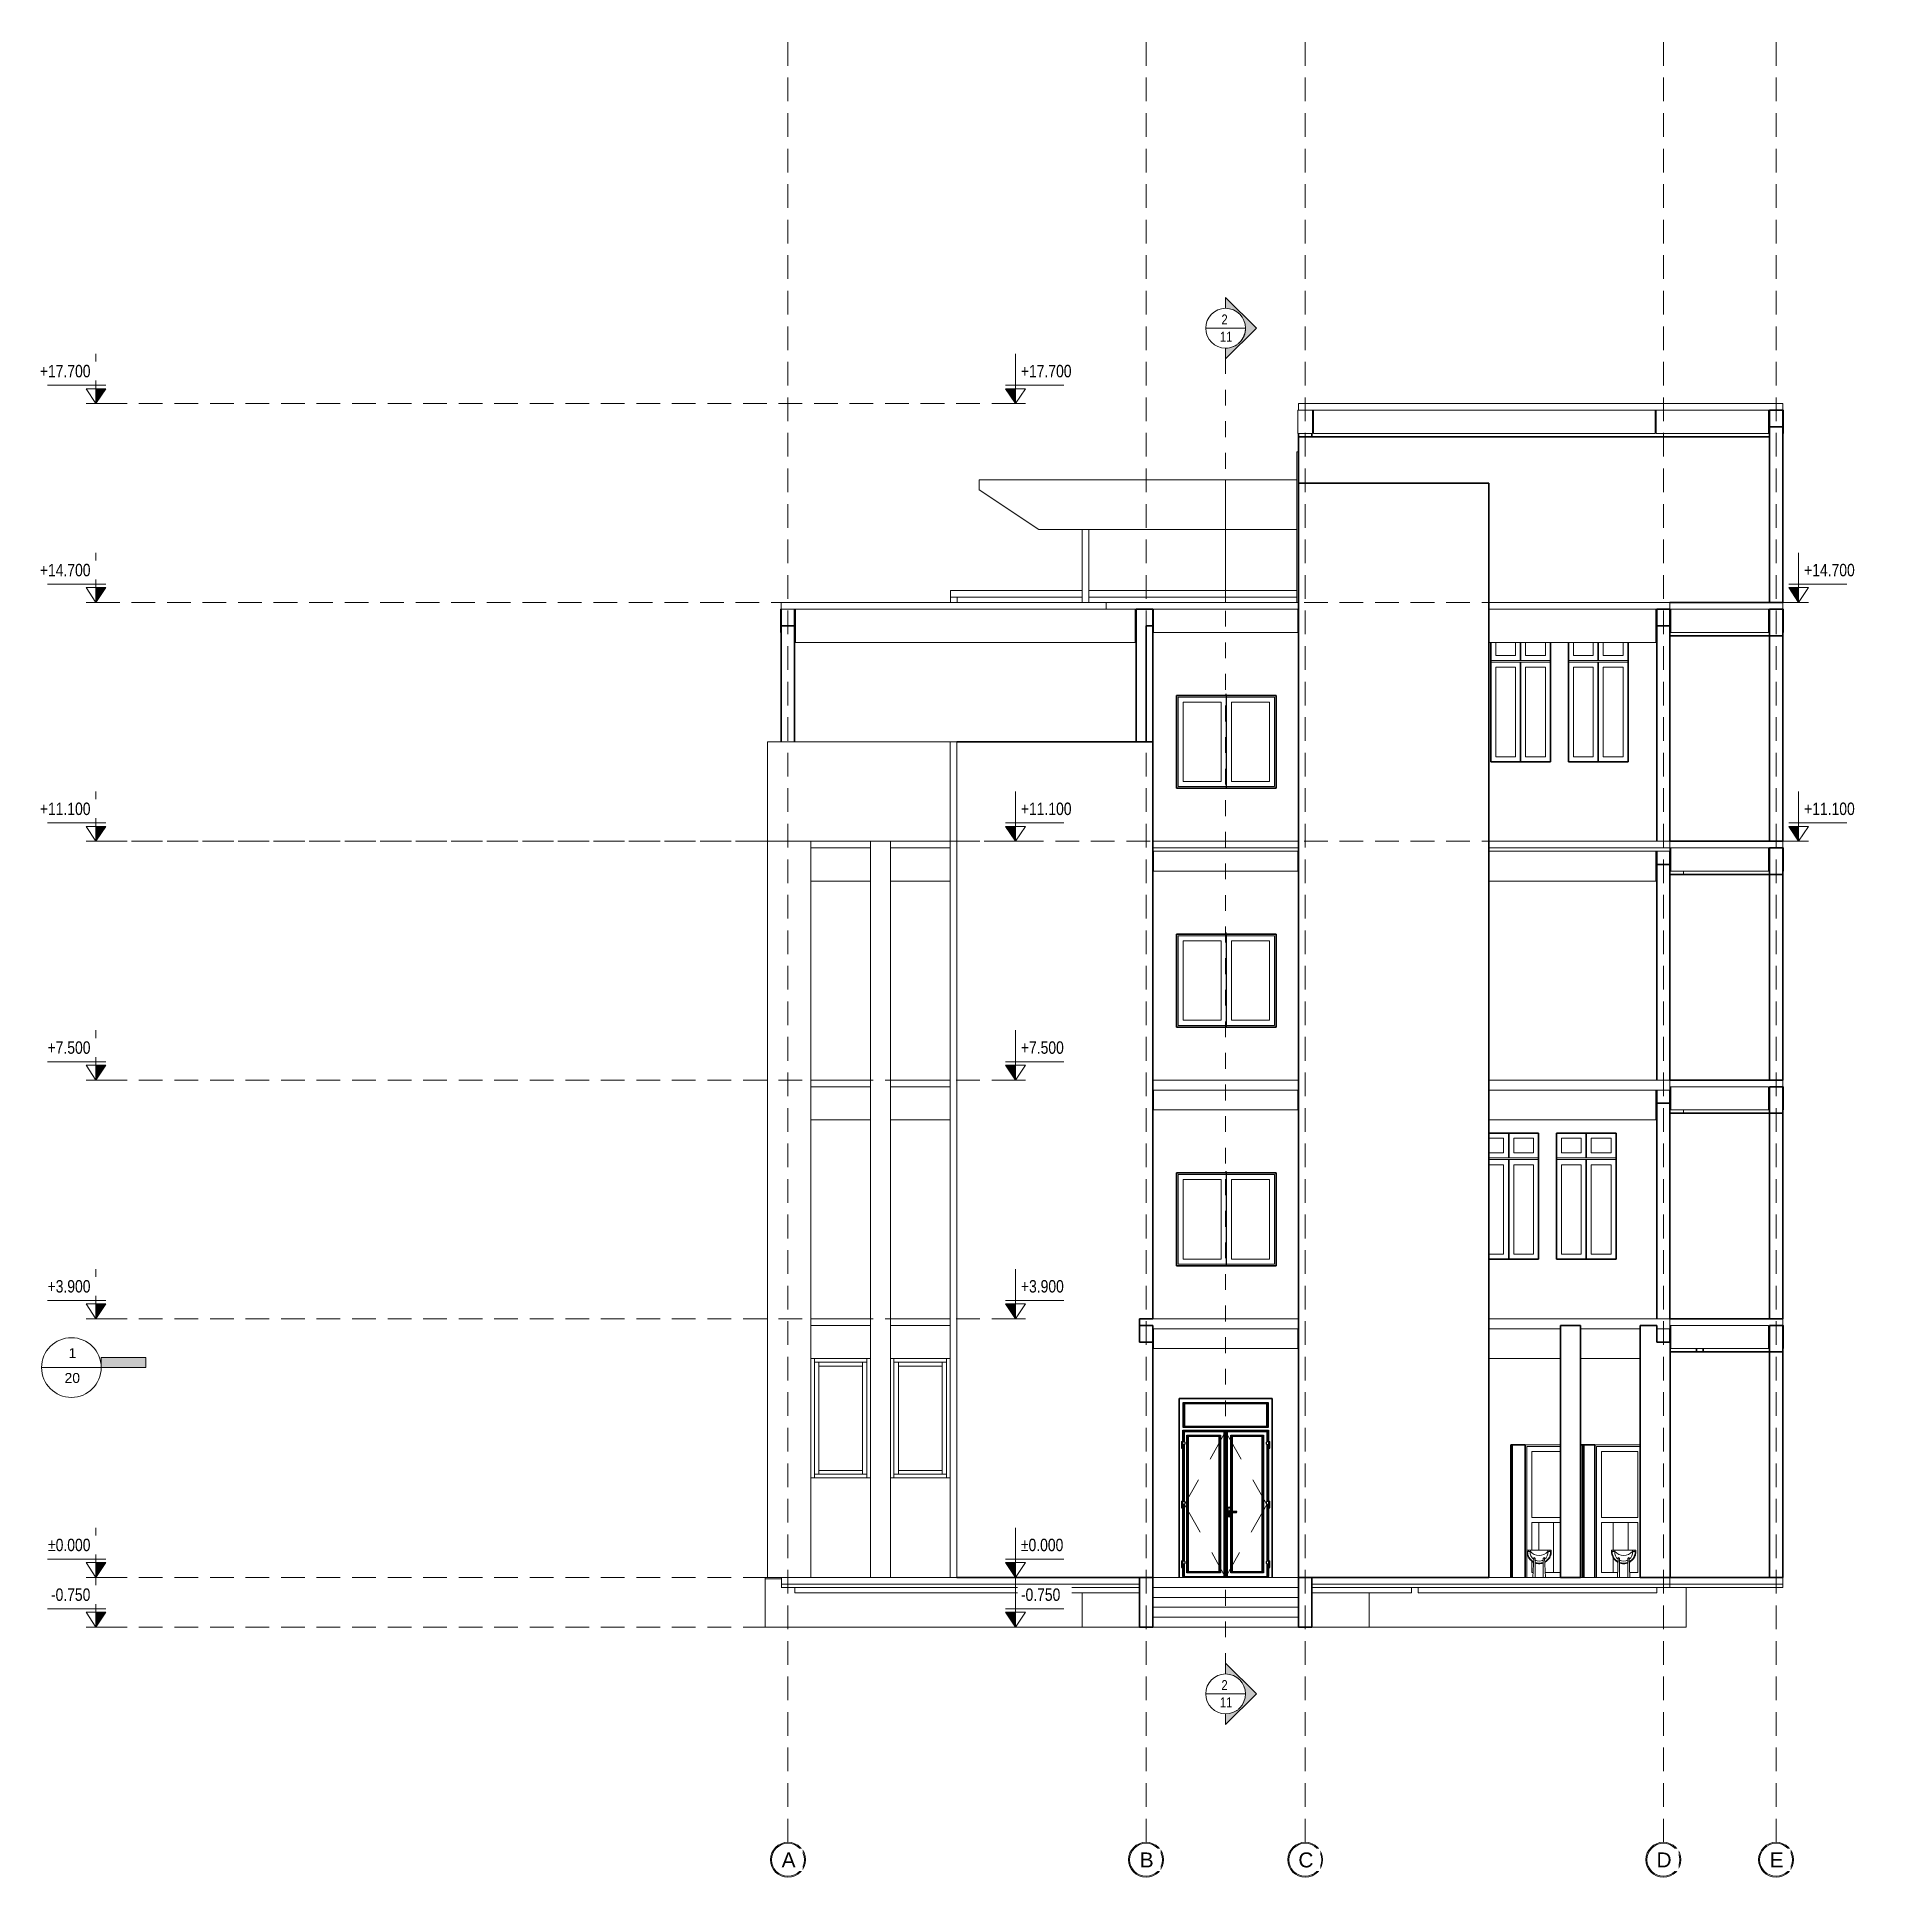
# Model space of a CAD drawing. Header units: millimetres. Extents: x -11327 to 16289, y -4520 to 23231.
import ezdxf

# ---------------------------------------------------------------- set-up
doc = ezdxf.new("R2010")
doc.units = ezdxf.units.MM
for name, pattern in [('Abgebrochen', [535.78125, 357.1875, -178.59375]), ('Aligning Line', [476.25, 238.125, -238.125]), ('Centre', [2381.25, 476.25, -357.1875, 1190.625, -357.1875]), ('Hidden', [535.78125, 357.1875, -178.59375])]:
    doc.linetypes.add(name, pattern=pattern)
for name, color, linetype, lineweight in [('A-DOOR', 7, 'Continuous', 25), ('A-DOOR-FRAM', 7, 'Continuous', 18), ('A-FLOR', 7, 'Continuous', 18), ('A-FLOR-LEVL', 7, 'Continuous', 9), ('A-GENM', 7, 'Continuous', 18), ('A-GLAZ', 7, 'Continuous', 25), ('A-WALL', 7, 'Continuous', 35), ('G-ANNO-SYMB', 7, 'Abgebrochen', 9), ('P-SANR-FIXT', 7, 'Continuous', 18), ('S-BEAM', 7, 'Continuous', 18), ('S-COLS', 7, 'Continuous', 35), ('S-FNDN', 7, 'Continuous', 18), ('S-GRID', 7, 'Continuous', 9), ('S-GRID-IDEN', 7, 'Continuous', 9)]:
    doc.layers.add(name, color=color, linetype=linetype, lineweight=lineweight)
doc.layers.add('G-IMPT', color=7, linetype='Continuous', lineweight=18, true_color=0xffffff)
doc.styles.add('Arial', font='arial.ttf', dxfattribs={"width": 0.8, "height": 187.5})
doc.styles.add('Arial_1', font='arial.ttf', dxfattribs={"height": 150})
doc.styles.add('Arial_2', font='arial.ttf', dxfattribs={"width": 0.8, "height": 150})
doc.styles.add('Arial_3', font='arial.ttf', dxfattribs={"height": 225})
pattern_1 = [(90, (54295.13, 3165.35), (-225, 1e-14), [])]

msp = doc.modelspace()

# ---------------------------------------------------------------- texts
at = {"layer": 'G-ANNO-SYMB', "linetype": 'Continuous', "char_height": 150, "attachment_point": 1, "style": 'Arial_1'}
for s, insert, width in [('1', (-10848, 3457), 144.3), ('20', (-10908, 3083), 288.61)]:
    msp.add_mtext(s, dxfattribs=dict(at, insert=insert, width=width))

# ---------------------------------------------------------------- blocks, each defined once
blk = doc.blocks.new('M_Concrete-Rectangular-Column - COT250X400-2391830-MẶT ĐỨNG KIẾN TRÚC TRỤC E-A')
at = {"layer": 'S-COLS'}
for p, q in [((5300, 3800), (5500, 3800)), ((5500, 3800), (5500, 3550))]:
    blk.add_line(p, q, dxfattribs=at)
blk = doc.blocks.new('M_Concrete-Rectangular-Column - COT220X250-2391831-MẶT ĐỨNG KIẾN TRÚC TRỤC E-A')
at = {"layer": 'S-COLS'}
blk.add_line((13300, 3750), (13300, 3550), dxfattribs=at)
blk = doc.blocks.new('M_Concrete-Rectangular-Column - COT200X200-2391828-MẶT ĐỨNG KIẾN TRÚC TRỤC E-A')
at = {"layer": 'S-COLS'}
for p, q in [((14800, 3800), (15000, 3800)), ((14800, 3800), (14800, 0)), ((15000, 3800), (15000, 0)), ((15000, 0), (14800, 0))]:
    blk.add_line(p, q, dxfattribs=at)
blk = doc.blocks.new('CUA SO2 CANH NHOM KINH CO O THOANG - 900X1900-2374971-MẶT ĐỨNG KIẾN TRÚC TRỤC E-A')
at = {"layer": 'A-GLAZ'}
for p, q in [((10868, 6700), (10868, 6325)), ((10868, 6325), (10868, 6700)), ((10868, 6700), (10868, 6325)), ((10868, 6300), (10868, 4800)), ((10868, 4800), (10868, 6300)), ((10868, 6300), (10868, 4800))]:
    blk.add_line(p, q, dxfattribs=at)
at = {"layer": 'A-GLAZ', "lineweight": 18}
for p, q in [((10792, 6624), (10570, 6624)), ((10570, 6401), (10792, 6401)), ((10792, 6401), (10792, 6624)), ((11242, 6624), (10944, 6624)), ((10944, 6624), (10944, 6401)), ((10944, 6401), (11242, 6401)), ((11242, 6401), (11242, 6624)), ((11318, 6325), (10570, 6325)), ((10570, 6300), (11318, 6300)), ((10792, 6224), (10570, 6224)), ((10792, 6224), (10792, 4876)), ((11242, 6224), (10944, 6224)), ((10944, 4876), (10944, 6224)), ((11242, 6224), (11242, 4876)), ((10792, 4876), (10570, 4876)), ((11242, 4876), (10944, 4876))]:
    blk.add_line(p, q, dxfattribs=at)
blk = doc.blocks.new('CUA SO2 CANH NHOM KINH CO O THOANG - 900X1900-V1-MẶT ĐỨNG KIẾN TRÚC TRỤC E-A')
at = {"layer": 'A-GLAZ'}
for p, q in [((12038.004805, 6700), (12038.004805, 6325)), ((12038.004805, 6325), (12038.004805, 6700)), ((12038.004805, 6700), (12038.004805, 6325)), ((12038.004805, 6300), (12038.004805, 4800)), ((12038.004805, 4800), (12038.004805, 6300)), ((12038.004805, 6300), (12038.004805, 4800))]:
    blk.add_line(p, q, dxfattribs=at)
at = {"layer": 'A-GLAZ', "lineweight": 18}
for p, q in [((11962.004805, 6624), (11664.004805, 6624)), ((11664.004805, 6624), (11664.004805, 6401)), ((11664.004805, 6401), (11962.004805, 6401)), ((11962.004805, 6401), (11962.004805, 6624)), ((12412.004805, 6624), (12114.004805, 6624)), ((12114.004805, 6624), (12114.004805, 6401)), ((12114.004805, 6401), (12412.004805, 6401)), ((12412.004805, 6401), (12412.004805, 6624)), ((12488.004805, 6325), (11588.004805, 6325)), ((11588.004805, 6300), (12488.004805, 6300)), ((11962.004805, 6224), (11664.004805, 6224)), ((11664.004805, 4876), (11664.004805, 6224)), ((11962.004805, 6224), (11962.004805, 4876)), ((12412.004805, 6224), (12114.004805, 6224)), ((12114.004805, 4876), (12114.004805, 6224)), ((12412.004805, 6224), (12412.004805, 4876)), ((11962.004805, 4876), (11664.004805, 4876)), ((12412.004805, 4876), (12114.004805, 4876))]:
    blk.add_line(p, q, dxfattribs=at)
blk = doc.blocks.new('CUA SO2 CANH NHOM KINH CO O THOANG - 900X1900-V2-MẶT ĐỨNG KIẾN TRÚC TRỤC E-A')
at = {"layer": 'A-GLAZ', "lineweight": 18}
for p, q in [((10674.004805, 14100), (10674.004805, 13901)), ((10674.004805, 13901), (10972.004805, 13901)), ((10972.004805, 13901), (10972.004805, 14100)), ((11124.004805, 14100), (11124.004805, 13901)), ((11124.004805, 13901), (11422.004805, 13901)), ((11422.004805, 13901), (11422.004805, 14100)), ((11498.004805, 13825), (10598.004805, 13825)), ((10598.004805, 13800), (11498.004805, 13800)), ((10972.004805, 13724), (10674.004805, 13724)), ((10674.004805, 12376), (10674.004805, 13724)), ((10972.004805, 13724), (10972.004805, 12376)), ((11422.004805, 13724), (11124.004805, 13724)), ((11124.004805, 12376), (11124.004805, 13724)), ((11422.004805, 13724), (11422.004805, 12376)), ((10972.004805, 12376), (10674.004805, 12376)), ((11422.004805, 12376), (11124.004805, 12376))]:
    blk.add_line(p, q, dxfattribs=at)
at = {"layer": 'A-GLAZ'}
for p, q in [((11048.004805, 14100), (11048.004805, 13825)), ((11048.004805, 13825), (11048.004805, 14100)), ((11048.004805, 14100), (11048.004805, 13825)), ((11048.004805, 13800), (11048.004805, 12300)), ((11048.004805, 12300), (11048.004805, 13800)), ((11048.004805, 13800), (11048.004805, 12300))]:
    blk.add_line(p, q, dxfattribs=at)
blk = doc.blocks.new('Cua_Chong_Chay_D7_1Canh - D7_1200x2200-2407363-MẶT ĐỨNG KIẾN TRÚC TRỤC E-A')
at = {"layer": 'A-DOOR-FRAM'}
for p in [(7675, 14700), (7700, 16975)]:
    blk.add_line(p, (7675, 16975), dxfattribs=at)
blk = doc.blocks.new('Window_K2_Stack - Sync_3dsMax_To_Revit-2428540-MẶT ĐỨNG KIẾN TRÚC TRỤC E-A')
at = {"layer": 'G-IMPT'}
for p, q in [((2885, 16550), (2885, 16400)), ((2885, 16550), (6600, 16550)), ((2885, 16400), (3785, 15800)), ((6600, 16550), (7675, 16550)), ((3785, 15800), (6600, 15800)), ((4435, 15800), (4535, 15800)), ((4435, 14700), (4435, 15800)), ((4535, 15800), (4535, 14700)), ((6600, 15800), (7675, 15800)), ((6600, 14700), (6600, 15800)), ((6600, 14700), (6600, 15800)), ((2450, 14780), (2450, 14880)), ((2450, 14880), (4435, 14880)), ((2450, 14780), (2450, 14880)), ((2450, 14880), (4435, 14880)), ((2450, 14780), (2450, 14700)), ((2450, 14780), (2550, 14780)), ((2450, 14700), (2450, 14780)), ((2450, 14780), (2550, 14780)), ((2450, 14700), (2450, 14780)), ((2450, 14780), (2550, 14780)), ((2450, 14780), (2550, 14780)), ((2550, 14780), (4435, 14780)), ((2550, 14780), (2550, 14700)), ((2550, 14780), (2550, 14700)), ((2550, 14780), (4435, 14780)), ((4535, 14880), (6600, 14880)), ((4535, 14780), (6600, 14780)), ((6600, 14780), (6600, 14880)), ((6600, 14880), (7675, 14880)), ((6600, 14880), (6600, 14780)), ((7675, 14780), (6600, 14780)), ((6600, 14780), (6600, 14780)), ((-306, 0), (-342, 0)), ((-342, 0), (-342, -20)), ((-342, -20), (-101, -20)), ((-342, -750), (-342, -20)), ((4436, -230), (4436, -750)), ((4436, -750), (4436, -230)), ((8763, -230), (8763, -750)), ((8763, -750), (8763, -230)), ((13542, -750), (13542, -150)), ((4436, -750), (-342, -750)), ((5300, -750), (4436, -750)), ((8763, -750), (7900, -750)), ((8763, -750), (13542, -750)), ((13542, -750), (13542, -750))]:
    blk.add_line(p, q, dxfattribs=at)
at = {"layer": 'G-IMPT', "flags": 128}
for points in [[(6600, 15800), (6600, 15987), (6600, 16175), (6600, 16362), (6600, 16550)], [(6600, 16550), (6600, 16362), (6600, 16175), (6600, 15987), (6600, 15800)]]:
    blk.add_lwpolyline(points, dxfattribs=at)
blk = doc.blocks.new('Window_K2_Stack - Window_K2_Stack-2377845-MẶT ĐỨNG KIẾN TRÚC TRỤC E-A')
blk.add_blockref('Window_K2_Stack - Sync_3dsMax_To_Revit-2428540-MẶT ĐỨNG KIẾN TRÚC TRỤC E-A', (0, 0))
blk = doc.blocks.new('dam betong - 220X350-2382505-MẶT ĐỨNG KIẾN TRÚC TRỤC E-A')
at = {"layer": 'S-BEAM'}
for p, q in [((14790, 3750), (14790, 3450)), ((15010, 3800), (15000, 3800)), ((15010, 3450), (15010, 3800)), ((14790, 3450), (14800, 3450)), ((15000, 3450), (15010, 3450))]:
    blk.add_line(p, q, dxfattribs=at)
blk = doc.blocks.new('M_Concrete-Rectangular-Column - COT200X200-2391835-MẶT ĐỨNG KIẾN TRÚC TRỤC E-A')
at = {"layer": 'S-COLS'}
for p, q in [((-100, 14600), (-100, 12600)), ((100, 14600), (100, 12600))]:
    blk.add_line(p, q, dxfattribs=at)
blk = doc.blocks.new('M_Concrete-Rectangular-Column - COT200X250-2391840-MẶT ĐỨNG KIẾN TRÚC TRỤC E-A')
at = {"layer": 'S-COLS'}
for p, q in [((5250, 14600), (5500, 14600)), ((5250, 14600), (5250, 12600)), ((5500, 14600), (5500, 12600))]:
    blk.add_line(p, q, dxfattribs=at)
blk = doc.blocks.new('M_Concrete-Rectangular-Column - COT200X200-2391833-MẶT ĐỨNG KIẾN TRÚC TRỤC E-A')
at = {"layer": 'S-COLS'}
for p, q in [((13100, 7350), (13100, 3900)), ((13300, 7350), (13300, 3900))]:
    blk.add_line(p, q, dxfattribs=at)
blk = doc.blocks.new('M_Concrete-Rectangular-Column - COT200X200-2391834-MẶT ĐỨNG KIẾN TRÚC TRỤC E-A')
at = {"layer": 'S-COLS'}
for p, q in [((13100, 10950), (13100, 7500)), ((13300, 10950), (13300, 7500))]:
    blk.add_line(p, q, dxfattribs=at)
blk = doc.blocks.new('M_Concrete-Rectangular-Column - COT200X200-V3-MẶT ĐỨNG KIẾN TRÚC TRỤC E-A')
at = {"layer": 'S-COLS'}
for p, q in [((13100, 14600), (13300, 14600)), ((13100, 14600), (13100, 11100)), ((13300, 14600), (13300, 11100))]:
    blk.add_line(p, q, dxfattribs=at)
blk = doc.blocks.new('M_Concrete-Rectangular-Column - COT200X200-V4-MẶT ĐỨNG KIẾN TRÚC TRỤC E-A')
at = {"layer": 'S-COLS'}
for p, q in [((14800, 7400), (15000, 7400)), ((14800, 7400), (14800, 3900)), ((15000, 7400), (15000, 3900)), ((15000, 3900), (14800, 3900))]:
    blk.add_line(p, q, dxfattribs=at)
blk = doc.blocks.new('M_Concrete-Rectangular-Column - COT200X200-V5-MẶT ĐỨNG KIẾN TRÚC TRỤC E-A')
at = {"layer": 'S-COLS'}
for p, q in [((14800, 11000), (15000, 11000)), ((14800, 11000), (14800, 7500)), ((15000, 11000), (15000, 7500)), ((15000, 7500), (14800, 7500))]:
    blk.add_line(p, q, dxfattribs=at)
blk = doc.blocks.new('M_Concrete-Rectangular-Column - COT200X200-V6-MẶT ĐỨNG KIẾN TRÚC TRỤC E-A')
at = {"layer": 'S-COLS'}
for p, q in [((14800, 14600), (15000, 14600)), ((14800, 14600), (14800, 11100)), ((15000, 14600), (15000, 11100)), ((15000, 11100), (14800, 11100))]:
    blk.add_line(p, q, dxfattribs=at)
blk = doc.blocks.new('M_Concrete-Rectangular-Column - COT200X200-2391841-MẶT ĐỨNG KIẾN TRÚC TRỤC E-A')
at = {"layer": 'S-COLS'}
for p, q in [((14800, 17600), (15000, 17600)), ((14800, 17600), (14800, 14700)), ((15000, 17600), (15000, 14700)), ((15000, 14700), (14800, 14700))]:
    blk.add_line(p, q, dxfattribs=at)
blk = doc.blocks.new('cua nhom wc - Đ2_750x2000-2406173-MẶT ĐỨNG KIẾN TRÚC TRỤC E-A')
at = {"layer": 'A-DOOR-FRAM'}
h = blk.add_hatch(dxfattribs=at)
h.set_pattern_fill('FP_1', color=256, style=0, pattern_type=2)
h.set_pattern_definition(pattern_1)
h.paths.add_polyline_path([(11219, 76), (11236, 76), (11242, 228), (11219, 245), (11219, 117)])
h.paths.add_polyline_path([(11419, 76), (11650, 76), (11650, 826), (11219, 826), (11219, 410), (11511, 410), (11510, 390), (11507, 355), (11495, 316), (11478, 286), (11457, 261), (11413, 228), (11417, 117)])
for p, q in [((11118, 2000), (11118, 0)), ((11650, 2000), (11118, 2000)), ((11143, 1975), (11143, 0)), ((11143, 1975), (11650, 1975)), ((11650, 1975), (11143, 1975)), ((11143, 1975), (11143, 0)), ((11219, 902), (11219, 1899)), ((11219, 1899), (11650, 1899)), ((11650, 902), (11219, 902)), ((11219, 826), (11650, 826)), ((11219, 410), (11219, 826)), ((11219, 76), (11219, 245)), ((11236, 76), (11219, 76)), ((11650, 76), (11419, 76))]:
    blk.add_line(p, q, dxfattribs=at)
blk = doc.blocks.new('cua nhom wc - Đ2_750x2000-V7-MẶT ĐỨNG KIẾN TRÚC TRỤC E-A')
at = {"layer": 'A-DOOR-FRAM'}
h = blk.add_hatch(dxfattribs=at)
h.set_pattern_fill('FP_1', color=256, style=0, pattern_type=2)
h.set_pattern_definition(pattern_1)
h.paths.add_polyline_path([(12269, 76), (12511, 76), (12517, 228), (12474, 260), (12452, 287), (12435, 316), (12423, 355), (12419, 391), (12419, 410), (12786, 410), (12786, 390), (12782, 355), (12770, 316), (12753, 286), (12732, 261), (12688, 228), (12694, 76), (12817, 76), (12817, 826), (12269, 826), (12269, 117)])
for p, q in [((12168, 2000), (12168, 0)), ((12850, 2000), (12168, 2000)), ((12193, 1975), (12193, 0)), ((12193, 1975), (12850, 1975)), ((12850, 1975), (12193, 1975)), ((12193, 1975), (12193, 0)), ((12269, 902), (12269, 1899)), ((12269, 1899), (12817, 1899)), ((12817, 1899), (12817, 902)), ((12817, 902), (12269, 902)), ((12269, 826), (12817, 826)), ((12269, 76), (12269, 826)), ((12817, 826), (12817, 76)), ((12511, 76), (12269, 76)), ((12817, 76), (12694, 76))]:
    blk.add_line(p, q, dxfattribs=at)
blk = doc.blocks.new('xi bet 2 - 540 x 360mm-820673-MẶT ĐỨNG KIẾN TRÚC TRỤC E-A')
at = {"layer": 'P-SANR-FIXT'}
for p, q in [((11144, 410), (11144, 390)), ((11167, 410), (11144, 410)), ((11146, 390), (11144, 390)), ((11146, 390), (11152, 390)), ((11153, 390), (11152, 390)), ((11153, 390), (11157, 390)), ((11156, 390), (11167, 390)), ((11167, 390), (11167, 410)), ((11195, 410), (11168, 410)), ((11168, 390), (11168, 410)), ((11168, 390), (11187, 390)), ((11187, 390), (11191, 390)), ((11191, 390), (11195, 390)), ((11195, 410), (11195, 390)), ((11460, 410), (11195, 410)), ((11245, 300), (11232, 0)), ((11266, 0), (11266, 287)), ((11388, 287), (11388, 0)), ((11422, 0), (11409, 300)), ((11487, 410), (11460, 410)), ((11460, 390), (11460, 410)), ((11460, 390), (11463, 390)), ((11463, 390), (11467, 390)), ((11467, 390), (11487, 390)), ((11487, 410), (11487, 390)), ((11511, 410), (11487, 410)), ((11487, 390), (11487, 410)), ((11487, 390), (11499, 390)), ((11498, 390), (11502, 390)), ((11503, 390), (11502, 390)), ((11503, 390), (11509, 390)), ((11511, 390), (11509, 390)), ((11511, 390), (11511, 410)), ((11266, 260), (11279, 255)), ((11376, 255), (11388, 260))]:
    blk.add_line(p, q, dxfattribs=at)
at = {"layer": 'P-SANR-FIXT', "flags": 128}
for points in [[(11144, 390), (11144, 383), (11145, 375), (11145, 368), (11146, 361), (11148, 354), (11149, 346), (11151, 339), (11153, 332), (11156, 325), (11158, 319), (11161, 312), (11165, 305), (11168, 299), (11172, 293), (11176, 286), (11180, 281), (11185, 275), (11189, 269), (11194, 264), (11200, 258), (11205, 253), (11210, 249), (11216, 244), (11222, 240), (11228, 236), (11234, 232), (11241, 228), (11242, 228)], [(11413, 228), (11419, 231), (11425, 235), (11431, 239), (11437, 243), (11443, 248), (11449, 253), (11454, 258), (11459, 263), (11464, 268), (11469, 274), (11474, 279), (11478, 285), (11482, 292), (11486, 298), (11489, 304), (11493, 311), (11496, 317), (11498, 324), (11501, 331), (11503, 338), (11505, 345), (11507, 352), (11508, 360), (11509, 367), (11510, 374), (11510, 381), (11511, 389), (11511, 390)], [(11266, 217), (11273, 215), (11280, 213), (11287, 211), (11295, 210), (11302, 208), (11309, 208), (11316, 207), (11324, 207), (11331, 207), (11338, 207), (11346, 208), (11353, 208), (11360, 210), (11367, 211), (11374, 213), (11382, 215), (11388, 217)], [(11284, 253), (11296, 249), (11327, 245), (11359, 249), (11371, 253)]]:
    blk.add_lwpolyline(points, dxfattribs=at)
at = {"layer": 'P-SANR-FIXT'}
for centre, radius, start, end in [((11327, 390), 174, 180, 240.8602), ((11327, 382), 136, 176.8396, 232.2743), ((11327, 510), 179, 222.2348, 317.7652), ((11327, 382), 136, 307.7257, 3.1604), ((11327, 390), 174, 299.1398, 0), ((11327, 382), 136, 243.3231, 296.6769), ((11327, 390), 174, 249.4744, 290.5256)]:
    blk.add_arc(centre, radius, start, end, dxfattribs=at)
for points in [[(11266, 287), (11263, 289), (11255, 293), (11248, 298), (11245, 300)], [(11409, 300), (11406, 298), (11399, 293), (11392, 289), (11388, 287)]]:
    blk.add_open_spline(points, degree=3, dxfattribs=at)
blk = doc.blocks.new('CỬA 2 CÁNH EROWINDOW_có ô chết_ - D2_1400x2200-2361183-MẶT ĐỨNG KIẾN TRÚC TRỤC E-A')
at = {"layer": 'A-DOOR'}
for p, q in [((5961, 2261), (5961, 2639)), ((5961, 2639), (7239, 2639)), ((5961, 2261), (5961, 2639)), ((5961, 2639), (7239, 2639)), ((5981, 2619), (5971, 2629)), ((7229, 2629), (5971, 2629)), ((5971, 2629), (5971, 2271)), ((5981, 2619), (5981, 2281)), ((7219, 2619), (5981, 2619)), ((7219, 2619), (7229, 2629)), ((7219, 2281), (7219, 2619)), ((7229, 2271), (7229, 2629)), ((7239, 2639), (7239, 2261)), ((7239, 2639), (7239, 2261)), ((7239, 2261), (5961, 2261)), ((7239, 2261), (5961, 2261)), ((5971, 2271), (5981, 2281)), ((5971, 2271), (7229, 2271)), ((5981, 2281), (7219, 2281)), ((7219, 2281), (7229, 2271)), ((5933, 2050), (5973, 2050)), ((5933, 2050), (5933, 2002)), ((5973, 2002), (5933, 2002)), ((5933, 1998), (5933, 1950)), ((5933, 1998), (5953, 1998)), ((5933, 1950), (5953, 1950)), ((5936, 2002), (5936, 1998)), ((5951, 1998), (5951, 2002)), ((5953, 2220), (6596, 2220)), ((5953, 2220), (5963, 2210)), ((5953, 2050), (5953, 2220)), ((5953, 2002), (5953, 2050)), ((5953, 1150), (5953, 2002)), ((5953, 1950), (5953, 1998)), ((6586, 2210), (5963, 2210)), ((5963, 2210), (5963, 2050)), ((5963, 2002), (5963, 1150)), ((5973, 2200), (6576, 2200)), ((5973, 2050), (5973, 2200)), ((6576, 2200), (5973, 2200)), ((5973, 2200), (5973, 2050)), ((5973, 1150), (5973, 2002)), ((5973, 2002), (5973, 1150)), ((5983, 2040), (5983, 2012)), ((6017, 2144), (6520, 2144)), ((6017, 71), (6017, 2144)), ((6017, 71), (6017, 2144)), ((6017, 2144), (6520, 2144)), ((6027, 2134), (6037, 2124)), ((6027, 2134), (6027, 81)), ((6510, 2134), (6027, 2134)), ((6500, 2124), (6037, 2124)), ((6037, 2124), (6037, 91)), ((6500, 2124), (6510, 2134)), ((6500, 91), (6500, 2124)), ((6510, 81), (6510, 2134)), ((6520, 2144), (6520, 71)), ((6520, 2144), (6520, 71)), ((6576, 2200), (6576, 15)), ((6576, 15), (6576, 2200)), ((6596, 2220), (6586, 2210)), ((6586, 2210), (6586, 15)), ((6596, 2220), (6596, 15)), ((6596, 2200), (6604, 2200)), ((6596, 2200), (6604, 2200)), ((6604, 2220), (7247, 2220)), ((6604, 2220), (6614, 2210)), ((6604, 15), (6604, 2220)), ((7237, 2210), (6614, 2210)), ((6614, 2210), (6614, 15)), ((6624, 2200), (7227, 2200)), ((6624, 15), (6624, 2200)), ((6624, 2200), (6624, 15)), ((7227, 2200), (6624, 2200)), ((6680, 2144), (7171, 2144)), ((6680, 1000), (6680, 2144)), ((6680, 2144), (7171, 2144)), ((6680, 1000), (6680, 2144)), ((6690, 2134), (6700, 2124)), ((6690, 2134), (6690, 995)), ((7161, 2134), (6690, 2134)), ((7151, 2124), (6700, 2124)), ((6700, 2124), (6700, 995)), ((7151, 2124), (7161, 2134)), ((7151, 91), (7151, 2124)), ((7161, 81), (7161, 2134)), ((7171, 2144), (7171, 71)), ((7171, 2144), (7171, 71)), ((7217, 2012), (7217, 2040)), ((7227, 2200), (7227, 2050)), ((7227, 2050), (7227, 2200)), ((7227, 2050), (7267, 2050)), ((7267, 2002), (7227, 2002)), ((7227, 2002), (7227, 1150)), ((7227, 1150), (7227, 2002)), ((7247, 2220), (7237, 2210)), ((7237, 2210), (7237, 2050)), ((7237, 2002), (7237, 1150)), ((7247, 2220), (7247, 2050)), ((7247, 2050), (7247, 2002)), ((7247, 2002), (7247, 1150)), ((7247, 1998), (7247, 1950)), ((7247, 1998), (7267, 1998)), ((7247, 1950), (7267, 1950)), ((7250, 2002), (7250, 1998)), ((7265, 1998), (7265, 2002)), ((7267, 2002), (7267, 2050)), ((7267, 1950), (7267, 1998)), ((5933, 1150), (5973, 1150)), ((5933, 1150), (5933, 1102)), ((5953, 1102), (5953, 1150)), ((5983, 1140), (5983, 1112)), ((7217, 1112), (7217, 1140)), ((7227, 1150), (7267, 1150)), ((7247, 1150), (7247, 1102)), ((7267, 1102), (7267, 1150)), ((5973, 1102), (5933, 1102)), ((5933, 1098), (5933, 1050)), ((5933, 1098), (5953, 1098)), ((5933, 1050), (5953, 1050)), ((5936, 1102), (5936, 1098)), ((5951, 1098), (5951, 1102)), ((5953, 250), (5953, 1102)), ((5953, 1050), (5953, 1098)), ((5963, 1102), (5963, 250)), ((5973, 250), (5973, 1102)), ((5973, 1102), (5973, 250)), ((6634, 1042), (6634, 932)), ((6650, 947), (6650, 958)), ((6652, 960), (6657, 960)), ((6652, 940), (6652, 945)), ((6652, 945), (6652, 940)), ((6680, 1000), (6654, 1000)), ((6679, 996), (6654, 996)), ((6654, 978), (6679, 978)), ((6654, 974), (6680, 974)), ((6657, 945), (6657, 940)), ((6657, 940), (6657, 945)), ((6659, 958), (6659, 947)), ((6674, 1000), (6674, 1042)), ((6674, 932), (6674, 974)), ((6689, 991), (6679, 996)), ((6679, 978), (6689, 983)), ((6690, 995), (6680, 1000)), ((6680, 974), (6690, 979)), ((6680, 71), (6680, 974)), ((6680, 71), (6680, 974)), ((6760, 991), (6689, 991)), ((6689, 983), (6760, 983)), ((6760, 995), (6690, 995)), ((6690, 979), (6760, 979)), ((6690, 979), (6690, 81)), ((6700, 979), (6700, 91)), ((7267, 1102), (7227, 1102)), ((7227, 1102), (7227, 250)), ((7227, 250), (7227, 1102)), ((7237, 1102), (7237, 250)), ((7247, 1102), (7247, 250)), ((7247, 1098), (7247, 1050)), ((7247, 1098), (7267, 1098)), ((7247, 1050), (7267, 1050)), ((7250, 1102), (7250, 1098)), ((7265, 1098), (7265, 1102)), ((7267, 1050), (7267, 1098)), ((5933, 250), (5973, 250)), ((5933, 250), (5933, 202)), ((5973, 202), (5933, 202)), ((5933, 198), (5933, 150)), ((5933, 198), (5953, 198)), ((5933, 150), (5953, 150)), ((5936, 202), (5936, 198)), ((5951, 198), (5951, 202)), ((5953, 202), (5953, 250)), ((5953, 15), (5953, 202)), ((5953, 150), (5953, 198)), ((5963, 15), (5953, 15)), ((5961, 0), (5961, 15)), ((5963, 202), (5963, 15)), ((5963, 15), (5973, 15)), ((5973, 15), (5973, 202)), ((5973, 202), (5973, 15)), ((5973, 15), (6576, 15)), ((5981, 15), (5981, 0)), ((5983, 240), (5983, 212)), ((6520, 71), (6017, 71)), ((6520, 71), (6017, 71)), ((6037, 91), (6027, 81)), ((6027, 81), (6510, 81)), ((6037, 91), (6500, 91)), ((6500, 91), (6510, 81)), ((6586, 15), (6576, 15)), ((6596, 15), (6586, 15)), ((6604, 15), (6596, 15)), ((6614, 15), (6604, 15)), ((6614, 15), (6624, 15)), ((6624, 15), (7227, 15)), ((7171, 71), (6680, 71)), ((7171, 71), (6680, 71)), ((6700, 91), (6690, 81)), ((6690, 81), (7161, 81)), ((6700, 91), (7151, 91)), ((7151, 91), (7161, 81)), ((7217, 212), (7217, 240)), ((7219, 15), (7219, 0)), ((7227, 250), (7267, 250)), ((7267, 202), (7227, 202)), ((7227, 202), (7227, 15)), ((7227, 15), (7227, 202)), ((7237, 15), (7227, 15)), ((7237, 202), (7237, 15)), ((7247, 15), (7237, 15)), ((7239, 15), (7239, 0)), ((7247, 250), (7247, 202)), ((7247, 202), (7247, 15)), ((7247, 198), (7247, 150)), ((7247, 198), (7267, 198)), ((7247, 150), (7267, 150)), ((7250, 202), (7250, 198)), ((7265, 198), (7265, 202)), ((7267, 202), (7267, 250)), ((7267, 150), (7267, 198))]:
    blk.add_line(p, q, dxfattribs=at)
at = {"layer": 'A-DOOR', "linetype": 'Centre', "lineweight": 18}
for p, q in [((6600, 2200), (5981, 1100)), ((6600, 2200), (7219, 1100)), ((5981, 1100), (6600, 0)), ((7219, 1100), (6600, 0))]:
    blk.add_line(p, q, dxfattribs=at)
at = {"layer": 'A-DOOR', "flags": 128}
for points in [[(6654, 1000), (6654, 1000), (6653, 1000), (6653, 1000), (6652, 1000), (6651, 1000), (6651, 999), (6650, 999), (6650, 999), (6650, 999), (6649, 999), (6649, 999), (6648, 998), (6648, 998), (6647, 998), (6647, 998), (6646, 997), (6646, 997), (6646, 997), (6645, 996), (6645, 996), (6644, 996), (6644, 995), (6644, 995), (6643, 994), (6643, 994), (6643, 993), (6643, 993), (6642, 993), (6642, 992), (6642, 992), (6642, 991), (6642, 991), (6641, 990), (6641, 990), (6641, 989), (6641, 989), (6641, 988), (6641, 988), (6641, 987), (6641, 986), (6641, 986), (6641, 985), (6641, 985), (6641, 984), (6641, 984), (6642, 983), (6642, 983), (6642, 982), (6642, 982), (6642, 981), (6642, 981), (6643, 981), (6643, 980), (6643, 980), (6644, 979), (6644, 979), (6644, 978), (6645, 978), (6645, 978), (6645, 977), (6646, 977), (6646, 977), (6647, 976), (6647, 976), (6647, 976), (6648, 975), (6648, 975), (6649, 975), (6649, 975), (6650, 975), (6650, 974), (6651, 974), (6651, 974), (6652, 974), (6652, 974), (6653, 974), (6653, 974), (6654, 974), (6654, 974)], [(6760, 979), (6760, 979), (6761, 979), (6761, 979), (6761, 979), (6762, 979), (6762, 979), (6762, 979), (6763, 979), (6763, 979), (6763, 979), (6763, 980), (6764, 980), (6764, 980), (6764, 980), (6765, 980), (6765, 980), (6765, 981), (6765, 981), (6766, 981), (6766, 981), (6766, 982), (6766, 982), (6766, 982), (6767, 982), (6767, 983), (6767, 983), (6767, 983), (6767, 983), (6767, 984), (6768, 984), (6768, 984), (6768, 985), (6768, 985), (6768, 985), (6768, 985), (6768, 986), (6768, 986), (6768, 986), (6768, 987), (6768, 987), (6768, 987), (6768, 988), (6768, 988), (6768, 988), (6768, 989), (6768, 989), (6768, 989), (6768, 990), (6767, 990), (6767, 990), (6767, 990), (6767, 991), (6767, 991), (6767, 991), (6767, 992), (6766, 992), (6766, 992), (6766, 992), (6766, 993), (6765, 993), (6765, 993), (6765, 993), (6765, 993), (6764, 994), (6764, 994), (6764, 994), (6764, 994), (6763, 994), (6763, 994), (6763, 994), (6762, 994), (6762, 995), (6762, 995), (6762, 995), (6761, 995), (6761, 995), (6761, 995), (6760, 995), (6760, 995)]]:
    blk.add_lwpolyline(points, dxfattribs=at)
at = {"layer": 'A-DOOR'}
for centre, radius, start, end in [((5973, 2040), 10, 360, 90), ((5973, 2040), 10, 30, 90), ((5973, 2012), 10, 270, 0), ((5973, 2012), 10, 270, 300), ((5973, 2012), 10, 315, 345), ((7227, 2040), 10, 90, 180), ((7227, 2040), 10, 150, 180), ((7227, 2012), 10, 180, 270), ((7227, 2012), 10, 195, 225), ((5973, 1140), 10, 0, 90), ((5973, 1140), 10, 30, 90), ((5973, 1112), 10, 270, 0), ((7227, 1140), 10, 90, 180), ((7227, 1140), 10, 150, 180), ((7227, 1112), 10, 180, 270), ((5973, 1112), 10, 270, 300), ((5973, 1112), 10, 315, 345), ((6654, 1042), 20, 0, 180), ((6654, 932), 20, 180, 360), ((6654, 987), 15, 59.6784, 180), ((6654, 987), 15, 180, 300.3216), ((6654, 987), 15, 129.4693, 135), ((6654, 987), 15, 225, 230.5307), ((6654, 987), 8.66, 90, 270), ((6654, 987), 15, 114.4972, 120), ((6654, 987), 15, 240, 245.5028), ((6654, 987), 15, 99.6105, 105), ((6654, 987), 15, 255, 260.3895), ((6652, 958), 2.04, 90, 180), ((6652, 947), 1.99, 180, 268.9596), ((6652, 947), 1.99, 224.4798, 268.9596), ((6654, 1050), 3, 360, 180), ((6654, 1050), 3, 180, 0), ((6654, 987), 3.02, 0, 180), ((6654, 987), 3.02, 180, 0), ((6654, 925), 3, 0, 180), ((6654, 925), 3, 180, 0), ((6654, 940), 2.5, 180, 0), ((6654, 987), 15, 84.7698, 90), ((6654, 987), 15, 270, 275.2302), ((6654, 987), 3.02, 30, 45), ((6654, 987), 3.02, 315, 317.9299), ((6657, 958), 2.04, 0, 90), ((6657, 947), 1.99, 271.0404, 0), ((6657, 947), 1.99, 271.0404, 315.5202), ((6654, 987), 15, 69.9569, 75), ((6654, 987), 15, 285, 290.0431), ((6760, 987), 3.66, 270, 90), ((7227, 1112), 10, 195, 225), ((5973, 240), 10, 0, 90), ((5973, 240), 10, 30, 90), ((5973, 212), 10, 270, 0), ((5973, 212), 10, 270, 300), ((5973, 212), 10, 315, 345), ((7227, 240), 10, 90, 180), ((7227, 240), 10, 150, 180), ((7227, 212), 10, 180, 270), ((7227, 212), 10, 195, 225)]:
    blk.add_arc(centre, radius, start, end, dxfattribs=at)
for points in [[(6680, 1000), (6680, 1000), (6680, 999), (6679, 998), (6679, 996), (6679, 996)], [(6680, 974), (6680, 974), (6680, 974), (6679, 976), (6679, 977), (6679, 978)], [(6690, 995), (6690, 995), (6690, 994), (6689, 993), (6689, 991), (6689, 991)], [(6690, 979), (6690, 979), (6690, 979), (6689, 981), (6689, 982), (6689, 983)]]:
    blk.add_open_spline(points, degree=3, dxfattribs=at)
blk = doc.blocks.new('CUA SO 2 CANH NHOM KINH O O THOANG - K4-2413349-MẶT ĐỨNG KIẾN TRÚC TRỤC E-A')
at = {"layer": 'A-GLAZ'}
for q in [(6610, 6125), (6610, 4700)]:
    blk.add_line((6610, 6100), q, dxfattribs=at)
at = {"layer": 'A-GLAZ', "lineweight": 18}
for p, q in [((5885, 4725), (5885, 6075)), ((5885, 6075), (7335, 6075)), ((5961, 4801), (5961, 5999)), ((5961, 5999), (6534, 5999)), ((6534, 5999), (6534, 4801)), ((6610, 4725), (6610, 6075)), ((6610, 6075), (6610, 4725)), ((6686, 4801), (6686, 5999)), ((6686, 5999), (7259, 5999)), ((7259, 5999), (7259, 4801)), ((7335, 6075), (7335, 4725)), ((7335, 4725), (5885, 4725)), ((6534, 4801), (5961, 4801)), ((7259, 4801), (6686, 4801))]:
    blk.add_line(p, q, dxfattribs=at)
blk = doc.blocks.new('Test_Family - Sync_3dsMax_To_Revit-2434440-MẶT ĐỨNG KIẾN TRÚC TRỤC E-A')
at = {"layer": 'G-IMPT'}
for p, q in [((-306, 11100), (-306, 12600)), ((-306, 12600), (2445, 12600)), ((-306, 12600), (-306, 11100)), ((2545, 12600), (2445, 12600)), ((2445, 12600), (2445, 0)), ((2545, 0), (2545, 12600)), ((-306, 11100), (-306, 0)), ((-306, 11100), (345, 11100)), ((-306, 11100), (2445, 11100)), ((345, 11100), (345, 0)), ((1245, 0), (1245, 11100)), ((1545, 11100), (1545, 0)), ((466, 3188), (466, 1613)), ((1124, 3188), (466, 3188)), ((1124, 1613), (1124, 3188)), ((1666, 3188), (1666, 1613)), ((2324, 3188), (1666, 3188)), ((2324, 1613), (2324, 3188)), ((1245, 1500), (345, 1500)), ((1124, 1613), (466, 1613)), ((1545, 1500), (2445, 1500)), ((1666, 1613), (2324, 1613)), ((345, 0), (-306, 0)), ((1545, 0), (1245, 0)), ((2445, 0), (2545, 0))]:
    blk.add_line(p, q, dxfattribs=at)
at = {"layer": 'G-IMPT', "flags": 128}
for points in [[(399, 3300), (399, 3287), (399, 3273), (399, 3260), (399, 3246)], [(399, 3246), (399, 3260), (399, 3273), (399, 3287), (399, 3300)], [(399, 3246), (399, 2823), (399, 2400), (399, 1977), (399, 1555)], [(466, 3246), (449, 3246), (433, 3246), (416, 3246), (399, 3246)], [(466, 3246), (449, 3246), (433, 3246), (416, 3246), (399, 3246)], [(399, 1555), (399, 1977), (399, 2400), (399, 2823), (399, 3246)], [(399, 3246), (416, 3246), (433, 3246), (449, 3246), (466, 3246)], [(399, 3246), (399, 2823), (399, 2400), (399, 1977), (399, 1555)], [(1124, 3246), (959, 3246), (795, 3246), (631, 3246), (466, 3246)], [(466, 3246), (466, 3232), (466, 3217), (466, 3203), (466, 3188)], [(1124, 3246), (959, 3246), (795, 3246), (631, 3246), (466, 3246)], [(466, 3188), (466, 3203), (466, 3217), (466, 3232), (466, 3246)], [(466, 3246), (631, 3246), (795, 3246), (959, 3246), (1124, 3246)], [(466, 3246), (466, 3232), (466, 3217), (466, 3203), (466, 3188)], [(1191, 3246), (1174, 3246), (1157, 3246), (1141, 3246), (1124, 3246)], [(1124, 3188), (1124, 3203), (1124, 3217), (1124, 3232), (1124, 3246)], [(1124, 3246), (1141, 3246), (1157, 3246), (1174, 3246), (1191, 3246)], [(1191, 3246), (1174, 3246), (1157, 3246), (1141, 3246), (1124, 3246)], [(1124, 3188), (1124, 3203), (1124, 3217), (1124, 3232), (1124, 3246)], [(1124, 3246), (1124, 3232), (1124, 3217), (1124, 3203), (1124, 3188)], [(1191, 3246), (1191, 3260), (1191, 3273), (1191, 3287), (1191, 3300)], [(1191, 3246), (1191, 3260), (1191, 3273), (1191, 3287), (1191, 3300)], [(1191, 3300), (1191, 3287), (1191, 3273), (1191, 3260), (1191, 3246)], [(1191, 1555), (1191, 1977), (1191, 2400), (1191, 2823), (1191, 3246)], [(1191, 1555), (1191, 1977), (1191, 2400), (1191, 2823), (1191, 3246)], [(1191, 3246), (1191, 2823), (1191, 2400), (1191, 1977), (1191, 1555)], [(1599, 3300), (1599, 3287), (1599, 3273), (1599, 3260), (1599, 3246)], [(1599, 3246), (1599, 3260), (1599, 3273), (1599, 3287), (1599, 3300)], [(1599, 3246), (1599, 2823), (1599, 2400), (1599, 1977), (1599, 1555)], [(1666, 3246), (1649, 3246), (1633, 3246), (1616, 3246), (1599, 3246)], [(1599, 1555), (1599, 1977), (1599, 2400), (1599, 2823), (1599, 3246)], [(1599, 3246), (1616, 3246), (1633, 3246), (1649, 3246), (1666, 3246)], [(1599, 3246), (1599, 2823), (1599, 2400), (1599, 1977), (1599, 1555)], [(2324, 3246), (2159, 3246), (1995, 3246), (1831, 3246), (1666, 3246)], [(1666, 3246), (1666, 3232), (1666, 3217), (1666, 3203), (1666, 3188)], [(2324, 3246), (2159, 3246), (1995, 3246), (1831, 3246), (1666, 3246)], [(1666, 3188), (1666, 3203), (1666, 3217), (1666, 3232), (1666, 3246)], [(1666, 3246), (1831, 3246), (1995, 3246), (2159, 3246), (2324, 3246)], [(1666, 3246), (1666, 3232), (1666, 3217), (1666, 3203), (1666, 3188)], [(2324, 3188), (2324, 3203), (2324, 3217), (2324, 3232), (2324, 3246)], [(2324, 3246), (2341, 3246), (2357, 3246), (2374, 3246), (2391, 3246)], [(2391, 3246), (2374, 3246), (2357, 3246), (2341, 3246), (2324, 3246)], [(2324, 3188), (2324, 3203), (2324, 3217), (2324, 3232), (2324, 3246)], [(2324, 3246), (2324, 3232), (2324, 3217), (2324, 3203), (2324, 3188)], [(2391, 3246), (2391, 3260), (2391, 3273), (2391, 3287), (2391, 3300)], [(2391, 3246), (2391, 3260), (2391, 3273), (2391, 3287), (2391, 3300)], [(2391, 3300), (2391, 3287), (2391, 3273), (2391, 3260), (2391, 3246)], [(2391, 1555), (2391, 1977), (2391, 2400), (2391, 2823), (2391, 3246)], [(2391, 1555), (2391, 1977), (2391, 2400), (2391, 2823), (2391, 3246)], [(2391, 3246), (2391, 2823), (2391, 2400), (2391, 1977), (2391, 1555)], [(399, 1555), (399, 1541), (399, 1527), (399, 1514), (399, 1500)], [(466, 1555), (449, 1555), (433, 1555), (416, 1555), (399, 1555)], [(399, 1500), (399, 1514), (399, 1527), (399, 1541), (399, 1555)], [(399, 1555), (416, 1555), (433, 1555), (449, 1555), (466, 1555)], [(466, 1613), (466, 1598), (466, 1584), (466, 1569), (466, 1555)], [(466, 1555), (466, 1569), (466, 1584), (466, 1598), (466, 1613)], [(466, 1555), (631, 1555), (795, 1555), (959, 1555), (1124, 1555)], [(1124, 1555), (959, 1555), (795, 1555), (631, 1555), (466, 1555)], [(466, 1555), (631, 1555), (795, 1555), (959, 1555), (1124, 1555)], [(1124, 1555), (1124, 1569), (1124, 1584), (1124, 1598), (1124, 1613)], [(1124, 1613), (1124, 1598), (1124, 1584), (1124, 1569), (1124, 1555)], [(1124, 1555), (1124, 1569), (1124, 1584), (1124, 1598), (1124, 1613)], [(1124, 1555), (1141, 1555), (1157, 1555), (1174, 1555), (1191, 1555)], [(1191, 1555), (1174, 1555), (1157, 1555), (1141, 1555), (1124, 1555)], [(1124, 1555), (1141, 1555), (1157, 1555), (1174, 1555), (1191, 1555)], [(1191, 1500), (1191, 1514), (1191, 1527), (1191, 1541), (1191, 1555)], [(1191, 1500), (1191, 1514), (1191, 1527), (1191, 1541), (1191, 1555)], [(1191, 1555), (1191, 1541), (1191, 1527), (1191, 1514), (1191, 1500)], [(1599, 1555), (1599, 1541), (1599, 1527), (1599, 1514), (1599, 1500)], [(1599, 1500), (1599, 1514), (1599, 1527), (1599, 1541), (1599, 1555)], [(1599, 1555), (1616, 1555), (1633, 1555), (1649, 1555), (1666, 1555)], [(1599, 1555), (1616, 1555), (1633, 1555), (1649, 1555), (1666, 1555)], [(1666, 1555), (1649, 1555), (1633, 1555), (1616, 1555), (1599, 1555)], [(1666, 1613), (1666, 1598), (1666, 1584), (1666, 1569), (1666, 1555)], [(1666, 1555), (1666, 1569), (1666, 1584), (1666, 1598), (1666, 1613)], [(1666, 1613), (1666, 1598), (1666, 1584), (1666, 1569), (1666, 1555)], [(1666, 1555), (1831, 1555), (1995, 1555), (2159, 1555), (2324, 1555)], [(1666, 1555), (1831, 1555), (1995, 1555), (2159, 1555), (2324, 1555)], [(2324, 1555), (2159, 1555), (1995, 1555), (1831, 1555), (1666, 1555)], [(2324, 1555), (2324, 1569), (2324, 1584), (2324, 1598), (2324, 1613)], [(2324, 1613), (2324, 1598), (2324, 1584), (2324, 1569), (2324, 1555)], [(2324, 1555), (2324, 1569), (2324, 1584), (2324, 1598), (2324, 1613)], [(2324, 1555), (2341, 1555), (2357, 1555), (2374, 1555), (2391, 1555)], [(2391, 1555), (2374, 1555), (2357, 1555), (2341, 1555), (2324, 1555)], [(2324, 1555), (2341, 1555), (2357, 1555), (2374, 1555), (2391, 1555)], [(2391, 1500), (2391, 1514), (2391, 1527), (2391, 1541), (2391, 1555)], [(2391, 1500), (2391, 1514), (2391, 1527), (2391, 1541), (2391, 1555)], [(2391, 1555), (2391, 1541), (2391, 1527), (2391, 1514), (2391, 1500)]]:
    blk.add_lwpolyline(points, dxfattribs=at)
blk = doc.blocks.new('Test_Family - Test_Family-2434445-MẶT ĐỨNG KIẾN TRÚC TRỤC E-A')
blk.add_blockref('Test_Family - Sync_3dsMax_To_Revit-2434440-MẶT ĐỨNG KIẾN TRÚC TRỤC E-A', (0, 0))
blk = doc.blocks.new('Test_Family - Sync_3dsMax_To_Revit-V8-MẶT ĐỨNG KIẾN TRÚC TRỤC E-A')
at = {"layer": 'G-IMPT'}
for p, q in [((13506, 10650), (13506, 10600)), ((13506, 10600), (13506, 10650)), ((13506, 7050), (13506, 7000)), ((13506, 7000), (13506, 7050))]:
    blk.add_line(p, q, dxfattribs=at)
blk = doc.blocks.new('Test_Family - Test_Family-V9-MẶT ĐỨNG KIẾN TRÚC TRỤC E-A')
blk.add_blockref('Test_Family - Sync_3dsMax_To_Revit-V8-MẶT ĐỨNG KIẾN TRÚC TRỤC E-A', (0, 0))
blk = doc.blocks.new('Level - _-000-1742762-MẶT ĐỨNG KIẾN TRÚC TRỤC E-A')
at = {"layer": 'A-FLOR-LEVL'}
blk.add_hatch(color=256, dxfattribs=at).paths.add_polyline_path([(3430, 225), (3430, 0), (3280, 225)])
for p, q in [((3430, 0), (3430, 750)), ((3280, 277), (4159, 277)), ((3430, 0), (3280, 225)), ((3280, 225), (3580, 225)), ((3430, 225), (3280, 225)), ((3280, 225), (3430, 0)), ((3280, 0), (3580, 0)), ((3430, 0), (3580, 225)), ((3430, 0), (3430, 225))]:
    blk.add_line(p, q, dxfattribs=at)
blk = doc.blocks.new('Level - 000_-1742766-MẶT ĐỨNG KIẾN TRÚC TRỤC E-A')
at = {"layer": 'A-FLOR-LEVL'}
blk.add_hatch(color=256, dxfattribs=at).paths.add_polyline_path([(3430, 4125), (3430, 3900), (3280, 4125)])
for p, q in [((3430, 3900), (3430, 4650)), ((3280, 4177), (4159, 4177)), ((3430, 3900), (3280, 4125)), ((3280, 4125), (3580, 4125)), ((3430, 4125), (3280, 4125)), ((3280, 4125), (3430, 3900)), ((3280, 3900), (3580, 3900)), ((3430, 3900), (3580, 4125)), ((3430, 3900), (3430, 4125))]:
    blk.add_line(p, q, dxfattribs=at)
blk = doc.blocks.new('Detail View - M_Section Tail - Filled Horizontal-28776-MẶT ĐỨNG KIẾN TRÚC TRỤC E-A')
at = {"layer": 'G-ANNO-SYMB', "linetype": 'Continuous'}
blk.add_hatch(color=256, dxfattribs=at).paths.add_polyline_path([(-10355, 3315), (-10355, 3165), (-9680, 3165), (-9680, 3315)])
for p, q in [((-10355, 3315), (-9680, 3315)), ((-10355, 3165), (-10355, 3315)), ((-9680, 3165), (-10355, 3165)), ((-9680, 3315), (-9680, 3165))]:
    blk.add_line(p, q, dxfattribs=at)
blk = doc.blocks.new('Detail View - M_Section Head - No Arrow-28929-MẶT ĐỨNG KIẾN TRÚC TRỤC E-A')
at = {"layer": 'G-ANNO-SYMB', "linetype": 'Continuous'}
for start, end in [(0, 180), (180, 360)]:
    blk.add_arc((-10805, 3165), 450, start, end, dxfattribs=at)
blk = doc.blocks.new('Section - CAT DUNG-122916-MẶT ĐỨNG KIẾN TRÚC TRỤC E-A')
at = {"layer": 'G-ANNO-SYMB', "linetype": 'Continuous'}
h = blk.add_hatch(color=256, dxfattribs=at)
edge = h.paths.add_edge_path()
edge.add_line((6600, -1292), (6600, -1456))
edge.add_arc((6600, -1756), 300, 0, 90, ccw=False)
edge.add_arc((6600, -1756), 300, 270, 360, ccw=False)
edge.add_line((6600, -2056), (6600, -2219))
edge.add_line((6600, -2219), (7064, -1756))
edge.add_line((7064, -1756), (6600, -1292))
for p, q in [((6600, -1292), (7064, -1756)), ((6600, -1456), (6600, -1292)), ((7064, -1756), (6600, -2219)), ((6600, -2219), (6600, -2056))]:
    blk.add_line(p, q, dxfattribs=at)
for start, end in [(90, 270), (270, 90), (360, 90), (270, 360)]:
    blk.add_arc((6600, -1756), 300, start, end, dxfattribs=at)
blk = doc.blocks.new('Grid - TRUC  D1-102336-MẶT ĐỨNG KIẾN TRÚC TRỤC E-A')
at = {"layer": 'S-GRID-IDEN'}
for radius in [263, 248]:
    blk.add_circle((0, -4257), radius, dxfattribs=at)

# ---------------------------------------------------------------- linework, layer by layer
at = {"layer": 'A-FLOR'}
for p, q in [((7700, 10950), (5500, 10950)), ((13300, 10950), (10570, 10950)), ((13100, 10870), (13087, 10870)), ((13300, 11100), (13300, 10950)), ((13313, 10950), (13310, 10950)), ((14800, 10950), (14787, 10950)), ((345, 7500), (1245, 7500)), ((1545, 7500), (2445, 7500)), ((5500, 7500), (7700, 7500)), ((10570, 7500), (13300, 7500)), ((13300, 7500), (13300, 7350)), ((15000, 7500), (15000, 7400)), ((7700, 7350), (5500, 7350)), ((13300, 7350), (10570, 7350)), ((13100, 7270), (13087, 7270)), ((13313, 7350), (13310, 7350)), ((14800, 7350), (14787, 7350)), ((345, 3900), (1245, 3900)), ((1545, 3900), (2445, 3900)), ((5500, 3900), (7700, 3900)), ((10570, 3900), (13300, 3900)), ((13300, 3900), (13300, 3750)), ((15000, 3900), (15000, 3800)), ((7700, 3750), (5500, 3750)), ((11650, 3750), (10570, 3750)), ((12850, 3750), (11950, 3750)), ((13300, 3750), (13103, 3750)), ((13313, 3750), (13310, 3750)), ((14800, 3750), (14787, 3750)), ((-98, 0), (-98, -150)), ((5500, 0), (7700, 0)), ((13300, 0), (13300, -150)), ((15000, 0), (15000, -150)), ((5300, -150), (-101, -150)), ((102, -150), (102, -230)), ((5300, -230), (102, -230)), ((5500, -150), (7700, -150)), ((15000, -150), (7900, -150)), ((7903, -150), (7903, -230)), ((9402, -230), (7903, -230)), ((9402, -230), (9402, -150)), ((9502, -150), (9502, -230)), ((13101, -230), (9502, -230)), ((13101, -230), (13101, -150)), ((5500, -300), (7700, -300)), ((5500, -450), (7700, -450)), ((5500, -600), (7700, -600)), ((7700, -750), (5500, -750))]:
    msp.add_line(p, q, dxfattribs=at)
at = {"layer": 'A-FLOR-LEVL', "linetype": 'Hidden'}
for p, q in [((3430, 17700), (-10434, 17700)), ((-10434, 14700), (15240, 14700)), ((3430, 11100), (-10434, 11100)), ((-10434, 11100), (15240, 11100)), ((3430, 7500), (-10434, 7500)), ((3430, 3900), (-10434, 3900)), ((3430, 0), (-10434, 0)), ((3430, -750), (-10434, -750))]:
    msp.add_line(p, q, dxfattribs=at)
at = {"layer": 'A-WALL'}
for p, q in [((7700, 17250), (7700, -750)), ((7900, 17250), (7900, 17200)), ((14800, 17200), (14800, 17350)), ((14800, 17350), (15000, 17350)), ((15000, 17350), (15000, 14700)), ((14800, 17200), (7700, 17200)), ((10570, 16500), (7700, 16500)), ((10570, 0), (10570, 16500)), ((13300, 14700), (15000, 14700)), ((-100, 12600), (-100, 14350)), ((-100, 14350), (100, 14350)), ((100, 14350), (100, 14200)), ((113, 14200), (100, 14200)), ((5250, 14200), (5237, 14200)), ((5513, 14350), (5400, 14350)), ((5400, 14350), (5400, 12600)), ((7700, 14350), (7687, 14350)), ((13100, 14200), (13087, 14200)), ((13100, 14200), (13100, 14350)), ((13100, 14350), (13300, 14350)), ((13300, 14350), (13300, 11100)), ((15000, 14200), (13300, 14200)), ((15000, 11100), (15000, 14200)), ((10598, 12300), (10598, 14100)), ((11498, 14100), (11498, 12300)), ((11768, 12300), (11768, 14100)), ((12668, 14100), (12668, 12300)), ((5860, 11900), (5860, 13300)), ((5860, 13300), (7360, 13300)), ((7360, 13300), (7360, 11900)), ((5500, 12600), (2545, 12600)), ((5500, 3900), (5500, 12600)), ((11498, 12300), (10598, 12300)), ((12668, 12300), (11768, 12300)), ((7360, 11900), (5860, 11900)), ((13300, 11100), (15000, 11100)), ((5513, 10750), (5500, 10750)), ((7700, 10750), (7687, 10750)), ((13087, 10750), (13300, 10750)), ((13300, 10750), (13300, 7500)), ((15000, 10600), (13300, 10600)), ((15000, 7500), (15000, 10600)), ((5860, 8300), (5860, 9700)), ((5860, 9700), (7360, 9700)), ((7360, 9700), (7360, 8300)), ((7360, 8300), (5860, 8300)), ((13300, 7500), (15000, 7500)), ((5513, 7150), (5500, 7150)), ((7700, 7150), (7687, 7150)), ((13087, 7150), (13300, 7150)), ((13300, 7150), (13300, 3900)), ((15000, 7000), (13300, 7000)), ((15000, 3900), (15000, 7000)), ((10570, 6700), (11318, 6700)), ((11318, 6700), (11318, 4800)), ((11588, 4800), (11588, 6700)), ((11588, 6700), (12488, 6700)), ((12488, 6700), (12488, 4800)), ((5860, 4700), (5860, 6100)), ((5860, 6100), (7360, 6100)), ((7360, 6100), (7360, 4700)), ((11318, 4800), (10570, 4800)), ((12488, 4800), (11588, 4800)), ((7360, 4700), (5860, 4700)), ((5300, 3550), (5300, 3900)), ((5300, 3900), (5500, 3900)), ((13300, 3900), (15000, 3900)), ((11950, 3800), (11650, 3800)), ((11650, 3800), (11650, 0)), ((11950, 0), (11950, 3800)), ((13103, 3800), (12850, 3800)), ((12850, 3800), (12850, 0)), ((13103, 3550), (13103, 3800)), ((5300, 3550), (5513, 3550)), ((5500, 3550), (5500, -750)), ((7700, 3550), (7687, 3550)), ((13103, 3550), (13303, 3550)), ((13303, 3550), (13303, 0)), ((15000, 3400), (13303, 3400)), ((13702, 3400), (13702, 3450)), ((13802, 3450), (13802, 3400)), ((15000, 0), (15000, 3400)), ((5900, 0), (5900, 2700)), ((5900, 2700), (7300, 2700)), ((7300, 2700), (7300, 0)), ((10902, 0), (10902, 2000)), ((11118, 2000), (10902, 2000)), ((10922, 2000), (10922, 0)), ((11118, 0), (11118, 2000)), ((12168, 2000), (11950, 2000)), ((11982, 0), (11982, 2000)), ((12002, 2000), (12002, 0)), ((12168, 0), (12168, 2000)), ((2545, 0), (5500, 0)), ((5300, -750), (5300, 0)), ((7700, 0), (10570, 0)), ((7900, 0), (7900, -750)), ((11650, 0), (11950, 0)), ((12850, 0), (15000, 0)), ((5500, -750), (5300, -750)), ((7900, -750), (7700, -750))]:
    msp.add_line(p, q, dxfattribs=at)
at = {"layer": 'G-ANNO-SYMB', "linetype": 'Continuous'}
for p, q in [((6300, 18836), (6900, 18836)), ((-11255, 3165), (-10355, 3165)), ((6300, -1756), (6900, -1756))]:
    msp.add_line(p, q, dxfattribs=at)
at = {"layer": 'G-ANNO-SYMB', "linetype": 'Aligning Line'}
msp.add_line((6600, 18386), (6600, -1306), dxfattribs=at)
at = {"layer": 'S-BEAM'}
for p, q in [((7910, 17600), (7690, 17600)), ((7690, 17600), (7690, 17250)), ((7910, 17250), (7910, 17600)), ((7923, 17250), (7923, 17600)), ((7923, 17600), (13077, 17600)), ((13077, 17600), (13077, 17250)), ((13090, 17250), (13090, 17600)), ((13090, 17600), (14787, 17600)), ((14787, 17600), (14787, 17250)), ((14790, 17600), (14790, 17250)), ((15010, 17600), (15000, 17600)), ((15010, 17250), (15010, 17600)), ((7690, 17250), (7910, 17250)), ((7923, 17250), (13077, 17250)), ((13090, 17250), (14787, 17250)), ((14790, 17250), (14800, 17250)), ((15000, 17250), (15010, 17250)), ((-100, 14600), (-110, 14600)), ((-110, 14600), (-110, 14250)), ((110, 14250), (110, 14600)), ((113, 14100), (113, 14600)), ((5237, 14600), (5237, 14100)), ((5510, 14350), (5510, 14600)), ((5513, 14250), (5513, 14600)), ((5513, 14600), (7687, 14600)), ((7687, 14600), (7687, 14250)), ((7690, 14600), (7690, 14350)), ((10570, 14600), (13087, 14600)), ((13087, 14600), (13087, 14100)), ((13090, 14600), (13090, 14250)), ((13310, 14600), (13300, 14600)), ((13310, 14250), (13310, 14600)), ((13313, 14250), (13313, 14600)), ((13313, 14600), (14787, 14600)), ((14787, 14600), (14787, 14250)), ((14800, 14600), (14790, 14600)), ((14790, 14600), (14790, 14250)), ((15010, 14600), (15000, 14600)), ((15010, 14250), (15010, 14600)), ((-110, 14250), (-100, 14250)), ((100, 14250), (110, 14250)), ((5513, 14250), (7687, 14250)), ((13090, 14250), (13100, 14250)), ((13300, 14250), (13310, 14250)), ((13313, 14250), (14787, 14250)), ((14790, 14250), (14800, 14250)), ((15000, 14250), (15010, 14250)), ((113, 14100), (5237, 14100)), ((10570, 14100), (13087, 14100)), ((345, 11000), (1245, 11000)), ((1545, 11000), (2445, 11000)), ((5510, 10750), (5510, 10950)), ((5513, 10650), (5513, 10950)), ((7687, 10950), (7687, 10650)), ((7690, 10950), (7690, 10750)), ((13087, 10950), (13087, 10500)), ((13090, 10870), (13090, 10750)), ((13310, 11000), (13300, 11000)), ((13310, 10650), (13310, 11000)), ((13313, 10650), (13313, 11000)), ((13313, 11000), (14787, 11000)), ((14787, 11000), (14787, 10650)), ((5513, 10650), (7687, 10650)), ((13300, 10650), (13310, 10650)), ((13313, 10650), (14787, 10650)), ((345, 10500), (1245, 10500)), ((1545, 10500), (2445, 10500)), ((10570, 10500), (13087, 10500)), ((345, 7400), (1245, 7400)), ((1545, 7400), (2445, 7400)), ((5510, 7150), (5510, 7350)), ((5513, 7050), (5513, 7350)), ((7687, 7350), (7687, 7050)), ((7690, 7350), (7690, 7150)), ((13087, 7350), (13087, 6900)), ((13090, 7270), (13090, 7150)), ((13310, 7400), (13300, 7400)), ((13310, 7050), (13310, 7400)), ((13313, 7050), (13313, 7400)), ((13313, 7400), (14787, 7400)), ((14787, 7400), (14787, 7050)), ((5513, 7050), (7687, 7050)), ((13300, 7050), (13310, 7050)), ((13313, 7050), (14787, 7050)), ((345, 6900), (1245, 6900)), ((1545, 6900), (2445, 6900)), ((10570, 6900), (13087, 6900)), ((345, 3800), (1245, 3800)), ((1545, 3800), (2445, 3800)), ((5510, 3550), (5510, 3750)), ((5513, 3450), (5513, 3750)), ((7687, 3750), (7687, 3450)), ((7690, 3750), (7690, 3550)), ((13310, 3800), (13300, 3800)), ((13310, 3450), (13310, 3800)), ((13313, 3450), (13313, 3800)), ((13313, 3800), (14787, 3800)), ((14787, 3800), (14787, 3450)), ((5513, 3450), (7687, 3450)), ((13303, 3450), (13310, 3450)), ((13313, 3450), (14787, 3450)), ((345, 3300), (1245, 3300)), ((1545, 3300), (2445, 3300)), ((10570, 3300), (11650, 3300)), ((11950, 3300), (12850, 3300))]:
    msp.add_line(p, q, dxfattribs=at)
at = {"layer": 'S-FNDN'}
for p, q in [((7700, 17700), (15000, 17700)), ((7700, 17600), (7700, 17700)), ((7923, 17600), (7910, 17600)), ((13090, 17600), (13077, 17600)), ((15000, 17600), (14787, 17600)), ((15000, 17700), (15000, 17600)), ((-100, 14700), (7700, 14700)), ((-100, 14700), (-100, 14600)), ((5513, 14600), (-100, 14600)), ((4800, 14600), (4800, 14700)), ((7700, 14600), (7687, 14600)), ((10570, 14700), (13300, 14700)), ((13300, 14600), (13087, 14600)), ((13300, 14700), (13300, 14600)), ((13313, 14600), (13310, 14600)), ((14790, 14600), (14787, 14600)), ((15000, 14700), (15000, 14600)), ((5500, 11100), (7700, 11100)), ((7700, 11000), (5500, 11000)), ((10570, 11100), (13300, 11100)), ((13300, 11000), (10570, 11000)), ((13313, 11000), (13310, 11000)), ((14800, 11000), (14787, 11000)), ((15000, 11100), (15000, 11000)), ((345, 0), (1245, 0)), ((1545, 0), (2445, 0)), ((10570, 0), (11650, 0)), ((11950, 0), (12850, 0)), ((-101, 0), (-101, -1)), ((5300, -100), (-101, -100)), ((15000, -100), (7900, -100))]:
    msp.add_line(p, q, dxfattribs=at)

# ---------------------------------------------------------------- block references
at = {"layer": 'A-DOOR', "lineweight": 18}
msp.add_blockref('Cua_Chong_Chay_D7_1Canh - D7_1200x2200-2407363-MẶT ĐỨNG KIẾN TRÚC TRỤC E-A', (0, 0), dxfattribs=at)
at = {"layer": 'A-DOOR'}
msp.add_blockref('CỬA 2 CÁNH EROWINDOW_có ô chết_ - D2_1400x2200-2361183-MẶT ĐỨNG KIẾN TRÚC TRỤC E-A', (0, 0), dxfattribs=at)
at = {"layer": 'A-DOOR', "lineweight": 35}
for name in ['cua nhom wc - Đ2_750x2000-2406173-MẶT ĐỨNG KIẾN TRÚC TRỤC E-A', 'cua nhom wc - Đ2_750x2000-V7-MẶT ĐỨNG KIẾN TRÚC TRỤC E-A']:
    msp.add_blockref(name, (0, 0), dxfattribs=at)
at = {"layer": 'A-FLOR-LEVL', "extrusion": (0, 0, -1)}
for name, p in [('Level - 000_-1742766-MẶT ĐỨNG KIẾN TRÚC TRỤC E-A', (7004, 13800)), ('Level - 000_-1742766-MẶT ĐỨNG KIẾN TRÚC TRỤC E-A', (7004, 10800)), ('Level - 000_-1742766-MẶT ĐỨNG KIẾN TRÚC TRỤC E-A', (7004, 7200)), ('Level - 000_-1742766-MẶT ĐỨNG KIẾN TRÚC TRỤC E-A', (7004, 3600)), ('Level - 000_-1742766-MẶT ĐỨNG KIẾN TRÚC TRỤC E-A', (7004, 0)), ('Level - _-000-1742762-MẶT ĐỨNG KIẾN TRÚC TRỤC E-A', (7004, 0)), ('Level - 000_-1742766-MẶT ĐỨNG KIẾN TRÚC TRỤC E-A', (7004, -4650))]:
    msp.add_blockref(name, p, dxfattribs=at)
at = {"layer": 'A-FLOR-LEVL'}
for name, p in [('Level - 000_-1742766-MẶT ĐỨNG KIẾN TRÚC TRỤC E-A', (0, 13800)), ('Level - 000_-1742766-MẶT ĐỨNG KIẾN TRÚC TRỤC E-A', (11810, 10800)), ('Level - 000_-1742766-MẶT ĐỨNG KIẾN TRÚC TRỤC E-A', (0, 7200)), ('Level - 000_-1742766-MẶT ĐỨNG KIẾN TRÚC TRỤC E-A', (11810, 7200)), ('Level - 000_-1742766-MẶT ĐỨNG KIẾN TRÚC TRỤC E-A', (0, 3600)), ('Level - 000_-1742766-MẶT ĐỨNG KIẾN TRÚC TRỤC E-A', (0, 0)), ('Level - _-000-1742762-MẶT ĐỨNG KIẾN TRÚC TRỤC E-A', (0, 0)), ('Level - 000_-1742766-MẶT ĐỨNG KIẾN TRÚC TRỤC E-A', (0, -4650))]:
    msp.add_blockref(name, p, dxfattribs=at)
at = {"layer": 'A-GENM'}
for name in ['Test_Family - Test_Family-2434445-MẶT ĐỨNG KIẾN TRÚC TRỤC E-A', 'Test_Family - Test_Family-V9-MẶT ĐỨNG KIẾN TRÚC TRỤC E-A']:
    msp.add_blockref(name, (0, 0), dxfattribs=at)
at = {"layer": 'A-GLAZ'}
for name, p in [('CUA SO2 CANH NHOM KINH CO O THOANG - 900X1900-V2-MẶT ĐỨNG KIẾN TRÚC TRỤC E-A', (0, 0)), ('CUA SO2 CANH NHOM KINH CO O THOANG - 900X1900-V2-MẶT ĐỨNG KIẾN TRÚC TRỤC E-A', (1170, 0)), ('CUA SO 2 CANH NHOM KINH O O THOANG - K4-2413349-MẶT ĐỨNG KIẾN TRÚC TRỤC E-A', (0, 7200)), ('CUA SO 2 CANH NHOM KINH O O THOANG - K4-2413349-MẶT ĐỨNG KIẾN TRÚC TRỤC E-A', (0, 3600)), ('CUA SO2 CANH NHOM KINH CO O THOANG - 900X1900-2374971-MẶT ĐỨNG KIẾN TRÚC TRỤC E-A', (0, 0)), ('CUA SO2 CANH NHOM KINH CO O THOANG - 900X1900-V1-MẶT ĐỨNG KIẾN TRÚC TRỤC E-A', (0, 0)), ('CUA SO 2 CANH NHOM KINH O O THOANG - K4-2413349-MẶT ĐỨNG KIẾN TRÚC TRỤC E-A', (0, 0))]:
    msp.add_blockref(name, p, dxfattribs=at)
at = {"layer": 'G-ANNO-SYMB', "linetype": 'Continuous', "extrusion": (0, 0, -1), "rotation": 180}
msp.add_blockref('Section - CAT DUNG-122916-MẶT ĐỨNG KIẾN TRÚC TRỤC E-A', (0, 17081), dxfattribs=at)
at = {"layer": 'G-ANNO-SYMB', "linetype": 'Continuous'}
for name in ['Detail View - M_Section Head - No Arrow-28929-MẶT ĐỨNG KIẾN TRÚC TRỤC E-A', 'Detail View - M_Section Tail - Filled Horizontal-28776-MẶT ĐỨNG KIẾN TRÚC TRỤC E-A', 'Section - CAT DUNG-122916-MẶT ĐỨNG KIẾN TRÚC TRỤC E-A']:
    msp.add_blockref(name, (0, 0), dxfattribs=at)
at = {"layer": 'G-IMPT'}
msp.add_blockref('Window_K2_Stack - Window_K2_Stack-2377845-MẶT ĐỨNG KIẾN TRÚC TRỤC E-A', (0, 0), dxfattribs=at)
at = {"layer": 'P-SANR-FIXT'}
for p in [(0, 0), (1275, 0)]:
    msp.add_blockref('xi bet 2 - 540 x 360mm-820673-MẶT ĐỨNG KIẾN TRÚC TRỤC E-A', p, dxfattribs=at)
at = {"layer": 'S-BEAM'}
for p in [(0, 7200), (0, 3600), (0, 0)]:
    msp.add_blockref('dam betong - 220X350-2382505-MẶT ĐỨNG KIẾN TRÚC TRỤC E-A', p, dxfattribs=at)
at = {"layer": 'S-COLS'}
for name in ['M_Concrete-Rectangular-Column - COT200X200-2391841-MẶT ĐỨNG KIẾN TRÚC TRỤC E-A', 'M_Concrete-Rectangular-Column - COT200X200-2391835-MẶT ĐỨNG KIẾN TRÚC TRỤC E-A', 'M_Concrete-Rectangular-Column - COT200X250-2391840-MẶT ĐỨNG KIẾN TRÚC TRỤC E-A', 'M_Concrete-Rectangular-Column - COT200X200-V3-MẶT ĐỨNG KIẾN TRÚC TRỤC E-A', 'M_Concrete-Rectangular-Column - COT200X200-V6-MẶT ĐỨNG KIẾN TRÚC TRỤC E-A', 'M_Concrete-Rectangular-Column - COT200X200-2391834-MẶT ĐỨNG KIẾN TRÚC TRỤC E-A', 'M_Concrete-Rectangular-Column - COT200X200-V5-MẶT ĐỨNG KIẾN TRÚC TRỤC E-A', 'M_Concrete-Rectangular-Column - COT200X200-2391833-MẶT ĐỨNG KIẾN TRÚC TRỤC E-A', 'M_Concrete-Rectangular-Column - COT200X200-V4-MẶT ĐỨNG KIẾN TRÚC TRỤC E-A', 'M_Concrete-Rectangular-Column - COT250X400-2391830-MẶT ĐỨNG KIẾN TRÚC TRỤC E-A', 'M_Concrete-Rectangular-Column - COT220X250-2391831-MẶT ĐỨNG KIẾN TRÚC TRỤC E-A', 'M_Concrete-Rectangular-Column - COT200X200-2391828-MẶT ĐỨNG KIẾN TRÚC TRỤC E-A']:
    msp.add_blockref(name, (0, 0), dxfattribs=at)
at = {"layer": 'S-GRID-IDEN'}
for p in [(0, 0), (5400, 0), (7800, 0), (13200, 0), (14900, 0)]:
    msp.add_blockref('Grid - TRUC  D1-102336-MẶT ĐỨNG KIẾN TRÚC TRỤC E-A', p, dxfattribs=at)

msp.set_redraw_order([(e.dxf.handle, doc.entitydb.next_handle()) for e in msp.query("TEXT MTEXT ATTDEF DIMENSION ARC_DIMENSION")])  # texts and dimensions are drawn at this point

# ---------------------------------------------------------------- next in the draw order: texts
at = {"layer": 'A-FLOR-LEVL', "char_height": 187.5, "attachment_point": 1, "style": 'Arial', "bg_fill": 3, "box_fill_scale": 1.25, "bg_fill_color": 256, "bg_fill_true_color": 13158600, "bg_fill_transparency": 0}
for s, insert, width in [('+17.700', (-11280, 18284), 918.73), ('+17.700', (3513, 18284), 918.73), ('+14.700', (-11280, 15284), 918.73), ('+14.700', (15323, 15284), 918.73), ('+11.100', (-11280, 11684), 918.73), ('+11.100', (3513, 11684), 918.73), ('+11.100', (15323, 11684), 918.73), ('+7.500', (-11164, 8084), 779.24), ('+7.500', (3513, 8084), 779.24), ('+3.900', (-11164, 4484), 779.24), ('+3.900', (3513, 4484), 779.24), ('±0.000', (-11157, 584), 769.62), ('±0.000', (3513, 584), 769.62), ('-0.750', (-11113, -166), 716.71), ('-0.750', (3513, -166), 716.71)]:
    msp.add_mtext(s, dxfattribs=dict(at, insert=insert, width=width))
at = {"layer": 'G-ANNO-SYMB', "linetype": 'Continuous', "char_height": 150, "width": 115.44, "attachment_point": 1, "style": 'Arial_2', "bg_fill": 3, "box_fill_scale": 1.25, "bg_fill_color": 256, "bg_fill_true_color": 13158600, "bg_fill_transparency": 0}
for insert in [(6537, 19044), (6537, -1548)]:
    msp.add_mtext('2', dxfattribs=dict(at, insert=insert))
at = {"layer": 'S-GRID-IDEN', "char_height": 225, "attachment_point": 1, "style": 'Arial_3', "bg_fill": 3, "box_fill_scale": 1.25, "bg_fill_color": 256, "bg_fill_true_color": 13158600, "bg_fill_transparency": 0}
for s, insert, width in [('A', (-95, -4147), 258.54), ('B', (5305, -4147), 258.54), ('C', (7697, -4147), 276.58), ('D', (13097, -4147), 276.58), ('E', (14805, -4147), 258.54)]:
    msp.add_mtext(s, dxfattribs=dict(at, insert=insert, width=width))

# ---------------------------------------------------------------- next in the draw order: linework, layer by layer
at = {"layer": 'S-GRID', "linetype": 'Hidden'}
for p, q in [((0, -3995), (0, 23231)), ((5400, -3995), (5400, 23231)), ((7800, -3995), (7800, 23231)), ((13200, -3995), (13200, 23231)), ((14900, -3995), (14900, 23231))]:
    msp.add_line(p, q, dxfattribs=at)

# ---------------------------------------------------------------- next in the draw order: texts
at = {"layer": 'A-FLOR-LEVL', "char_height": 187.5, "attachment_point": 1, "style": 'Arial', "bg_fill": 3, "box_fill_scale": 1.25, "bg_fill_color": 256, "bg_fill_true_color": 13158600, "bg_fill_transparency": 0}
for s, insert, width in [('+17.700', (-11280, 18284), 918.73), ('+17.700', (3513, 18284), 918.73), ('+14.700', (-11280, 15284), 918.73), ('+14.700', (15323, 15284), 918.73), ('+11.100', (-11280, 11684), 918.73), ('+11.100', (3513, 11684), 918.73), ('+11.100', (15323, 11684), 918.73), ('+7.500', (-11164, 8084), 779.24), ('+7.500', (3513, 8084), 779.24), ('+3.900', (-11164, 4484), 779.24), ('+3.900', (3513, 4484), 779.24), ('-0.750', (-11113, -166), 716.71), ('-0.750', (3513, -166), 716.71)]:
    msp.add_mtext(s, dxfattribs=dict(at, insert=insert, width=width))
at = {"layer": 'G-ANNO-SYMB', "linetype": 'Continuous', "char_height": 150, "width": 230.89, "attachment_point": 1, "style": 'Arial_2', "bg_fill": 3, "box_fill_scale": 1.25, "bg_fill_color": 256, "bg_fill_true_color": 13158600, "bg_fill_transparency": 0}
for insert in [(6514, 18783), (6514, -1809)]:
    msp.add_mtext('11', dxfattribs=dict(at, insert=insert))

# ---------------------------------------------------------------- next in the draw order: block references
at = {"layer": 'A-FLOR-LEVL', "extrusion": (0, 0, -1)}
msp.add_blockref('Level - 000_-1742766-MẶT ĐỨNG KIẾN TRÚC TRỤC E-A', (7004, 7200), dxfattribs=at)

# ---------------------------------------------------------------- next in the draw order: texts
at = {"layer": 'A-FLOR-LEVL', "insert": (-11280, 11684), "char_height": 187.5, "width": 918.73, "attachment_point": 1, "style": 'Arial', "bg_fill": 3, "box_fill_scale": 1.25, "bg_fill_color": 256, "bg_fill_true_color": 13158600, "bg_fill_transparency": 0}
msp.add_mtext('+11.100', dxfattribs=at)

# ---------------------------------------------------------------- next in the draw order: texts
msp.add_mtext('+11.100', dxfattribs=at)

doc.saveas('drawing.dxf')
